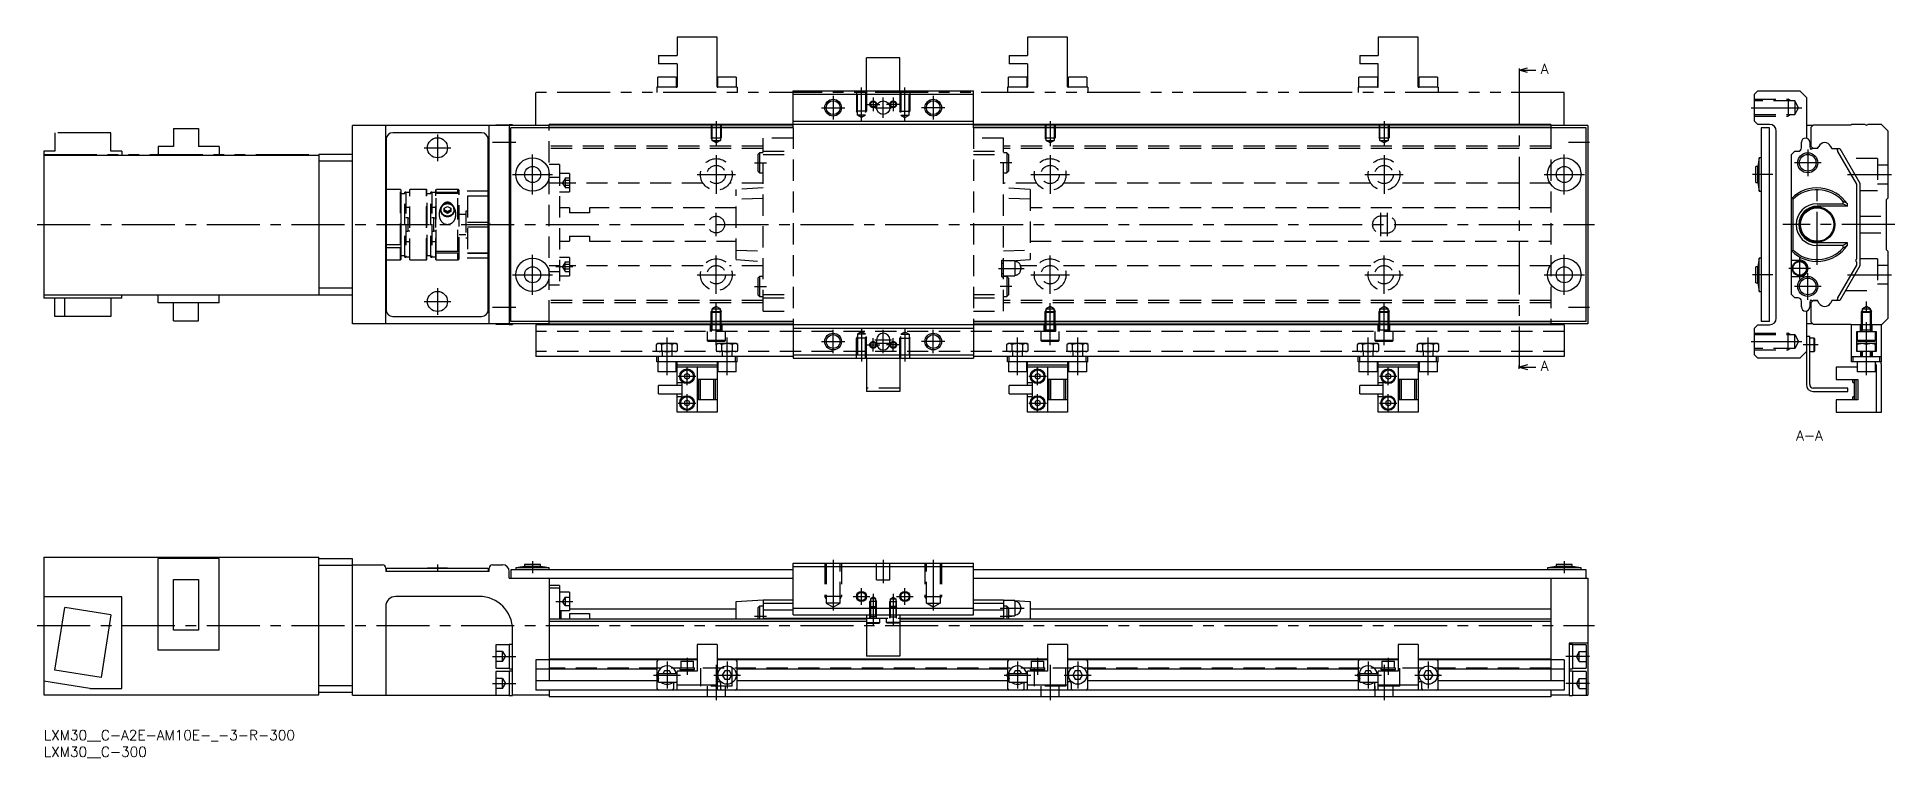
# Model space of a CAD drawing. Extents: x -2 to 554, y -8 to 207.
import ezdxf

# ---------------------------------------------------------------- set-up
doc = ezdxf.new("R2010")
doc.units = 0
doc.header["$LTSCALE"] = 0.5
for name, pattern in [('CENTER', [50.8, 31.75, -6.35, 6.35, -6.35]), ('DASHED', [19.05, 12.7, -6.35]), ('PHANTOM', [63.5, 31.75, -6.35, 6.35, -6.35, 6.35, -6.35])]:
    doc.linetypes.add(name, pattern=pattern)
for name, color, linetype in [('MSM_CENTER', 1, 'CENTER'), ('MSM_CONTINUOUS', 7, 'CONTINUOUS'), ('MSM_DASHED', 4, 'DASHED'), ('MSM_IMAGINARY', 6, 'PHANTOM'), ('MSM_NARROW', 5, 'CONTINUOUS'), ('MSM_PART_NUMBER', 7, 'CONTINUOUS')]:
    doc.layers.add(name, color=color, linetype=linetype)
doc.styles.get("Standard").update_dxf_attribs({"font": 'txt.shx', "height": 3, "bigfont": 'bigfont.shx'})

msp = doc.modelspace()

# ---------------------------------------------------------------- texts
at = {"layer": 'MSM_PART_NUMBER'}
for s, p in [('A', (448.34, 196.4)), ('A', (448.34, 107.49)), ('A-A', (524.86, 86.67))]:
    msp.add_text(s, height=3, dxfattribs=at).set_placement(p)

# ---------------------------------------------------------------- blocks, each defined once
blk = doc.blocks.new('*U8')
at = {"layer": 'MSM_PART_NUMBER'}
blk.add_text('LXM30__C-300', height=3, dxfattribs=at).set_placement((0, -8))
blk = doc.blocks.new('*U9')
at = {"layer": 'MSM_PART_NUMBER'}
blk.add_text('LXM30__C-A2E-AM10E-_-3-R-300', height=3, dxfattribs=at).set_placement((0, -3))

# ---------------------------------------------------------------- linework, layer by layer
at = {"layer": 'MSM_CENTER'}
for p, q in [((441.92, 197.03), (441.92, 108.62)), ((236.4, 189.8), (236.4, 182.8)), ((244.9, 182.39), (244.9, 192.3)), ((248.4, 189.3), (248.4, 185.3)), ((251.4, 183.3), (251.4, 189.3)), ((254.4, 189.3), (254.4, 185.3)), ((257.9, 182.39), (257.9, 192.3)), ((266.4, 189.8), (266.4, 182.8)), ((232.9, 186.3), (239.9, 186.3)), ((246.4, 187.3), (250.4, 187.3)), ((248.9, 186.3), (253.9, 186.3)), ((256.4, 187.3), (252.4, 187.3)), ((269.9, 186.3), (262.9, 186.3)), ((511.4, 186.3), (526.59, 186.3)), ((117.9, 178.3), (117.9, 170.3)), ((201.4, 182.3), (201.4, 174.79)), ((301.4, 182.3), (301.4, 174.79)), ((401.4, 182.3), (401.4, 174.79)), ((113.9, 174.3), (121.9, 174.3)), ((134.4, 176), (141.4, 176)), ((456.65, 176), (462.9, 176)), ((528.3, 173.8), (528.3, 165.8)), ((146.4, 160.3), (146.4, 172.3)), ((201.4, 172.05), (201.4, 160.55)), ((212.9, 169.8), (216.4, 169.8)), ((289.9, 169.8), (286.4, 169.8)), ((301.4, 172.05), (301.4, 160.55)), ((401.4, 172.05), (401.4, 160.55)), ((455.4, 160.3), (455.4, 172.3)), ((532.3, 169.8), (524.3, 169.8)), ((140.4, 166.3), (152.4, 166.3)), ((153.4, 163.85), (158.4, 163.85)), ((195.65, 166.3), (207.15, 166.3)), ((295.65, 166.3), (307.15, 166.3)), ((395.65, 166.3), (407.15, 166.3)), ((449.4, 166.3), (461.4, 166.3)), ((517.9, 166.3), (511.8, 166.3)), ((531.1, 139.3), (531.1, 163.3)), ((540.22, 166.3), (553.4, 166.3)), ((-2, 151.3), (464.4, 151.3)), ((201.4, 147.8), (201.4, 154.8)), ((400.4, 147.8), (400.4, 154.8)), ((402.4, 147.8), (402.4, 154.8)), ((554.4, 151.3), (520.9, 151.3)), ((146.4, 130.3), (146.4, 142.3)), ((201.4, 130.55), (201.4, 142.05)), ((301.4, 130.55), (301.4, 142.05)), ((401.4, 130.55), (401.4, 142.05)), ((455.4, 130.3), (455.4, 142.3)), ((525.9, 134.95), (525.9, 141.45)), ((140.4, 136.3), (152.4, 136.3)), ((153.4, 138.74), (158.4, 138.74)), ((195.65, 136.3), (207.15, 136.3)), ((285.9, 138.2), (293.6, 138.2)), ((295.65, 136.3), (307.15, 136.3)), ((395.65, 136.3), (407.15, 136.3)), ((449.4, 136.3), (461.4, 136.3)), ((517.9, 136.3), (511.8, 136.3)), ((529.15, 138.2), (522.65, 138.2)), ((528.3, 128.8), (528.3, 136.8)), ((540.22, 136.3), (553.4, 136.3)), ((113.9, 128.3), (121.9, 128.3)), ((117.9, 132.3), (117.9, 124.3)), ((212.9, 132.8), (216.4, 132.8)), ((289.9, 132.8), (286.4, 132.8)), ((532.3, 132.8), (524.3, 132.8)), ((545.9, 106.2), (545.9, 128.3)), ((134.4, 126.6), (141.4, 126.6)), ((201.4, 115.25), (201.4, 127.81)), ((301.4, 115.25), (301.4, 127.81)), ((401.4, 115.25), (401.4, 127.81)), ((456.65, 126.6), (462.9, 126.6)), ((186.65, 106.2), (186.65, 117.55)), ((204.65, 106.2), (204.65, 117.55)), ((236.4, 112.8), (236.4, 119.8)), ((244.9, 120.21), (244.9, 110.3)), ((248.4, 113.3), (248.4, 117.3)), ((251.4, 112.8), (251.4, 119.8)), ((254.4, 113.3), (254.4, 117.3)), ((257.9, 120.21), (257.9, 110.3)), ((266.4, 112.8), (266.4, 119.8)), ((291.65, 106.2), (291.65, 117.55)), ((309.65, 106.2), (309.65, 117.55)), ((396.65, 106.2), (396.65, 117.55)), ((414.65, 106.2), (414.65, 117.55)), ((232.9, 116.3), (239.9, 116.3)), ((246.4, 115.3), (250.4, 115.3)), ((248.9, 116.8), (253.9, 116.8)), ((248.9, 115.8), (253.9, 115.8)), ((256.4, 115.3), (252.4, 115.3)), ((269.9, 116.3), (262.9, 116.3)), ((511.4, 116.3), (526.59, 116.3)), ((531.4, 115.3), (526.9, 115.3)), ((190.02, 105.9), (195.27, 105.9)), ((192.65, 103.27), (192.65, 108.52)), ((295.02, 105.9), (300.27, 105.9)), ((297.65, 103.27), (297.65, 108.52)), ((400.02, 105.9), (405.27, 105.9)), ((402.65, 103.27), (402.65, 108.52)), ((192.65, 95.27), (192.65, 100.52)), ((297.65, 95.27), (297.65, 100.52)), ((402.65, 95.27), (402.65, 100.52)), ((190.02, 97.9), (195.27, 97.9)), ((295.02, 97.9), (300.27, 97.9)), ((400.02, 97.9), (405.27, 97.9)), ((146.4, 50.6), (146.4, 47)), ((236.4, 51), (236.4, 35.81)), ((251.4, 51), (251.4, 44)), ((266.4, 51), (266.4, 35.81)), ((455.4, 50.6), (455.4, 47)), ((117.9, 49.6), (117.9, 47.49)), ((242.4, 40), (247.4, 40)), ((244.9, 37.5), (244.9, 42.5)), ((248.4, 40.76), (248.4, 31.56)), ((254.4, 40.76), (254.4, 31.56)), ((255.4, 40), (260.4, 40)), ((257.9, 37.5), (257.9, 42.5)), ((153.4, 38.55), (158.4, 38.55)), ((212.9, 34.1), (216.4, 34.1)), ((286.4, 36.5), (293.6, 36.5)), ((286.4, 34.1), (289.9, 34.1)), ((-2, 31.3), (464.4, 31.3)), ((134.4, 22), (141.4, 22)), ((186.65, 20.5), (186.65, 12.5)), ((192.65, 21.6), (192.65, 16.6)), ((201.4, 19.5), (201.4, 9)), ((204.65, 20.5), (204.65, 12.5)), ((291.65, 20.5), (291.65, 12.5)), ((297.65, 21.6), (297.65, 16.6)), ((301.4, 19.5), (301.4, 9)), ((309.65, 20.5), (309.65, 12.5)), ((396.65, 20.5), (396.65, 12.5)), ((401.4, 19.5), (401.4, 9)), ((402.65, 21.6), (402.65, 16.6)), ((414.65, 20.5), (414.65, 12.5)), ((462.9, 22), (455.9, 22)), ((134.4, 14), (141.4, 14)), ((182.65, 16.5), (190.65, 16.5)), ((200.65, 16.5), (208.65, 16.5)), ((287.65, 16.5), (295.65, 16.5)), ((305.65, 16.5), (313.65, 16.5)), ((392.65, 16.5), (400.65, 16.5)), ((410.65, 16.5), (418.65, 16.5)), ((462.9, 14), (455.9, 14))]:
    msp.add_line(p, q, dxfattribs=at)
at = {"layer": 'MSM_CONTINUOUS'}
for p, q in [((441.92, 197.53), (444.42, 198.2)), ((441.92, 198.03), (441.92, 197.03)), ((444.42, 196.86), (441.92, 197.53)), ((441.92, 197.53), (446.92, 197.53)), ((224.4, 180.3), (224.4, 191.3)), ((224.4, 191.3), (278.4, 191.3)), ((224.4, 190.3), (278.4, 190.3)), ((278.4, 180.3), (278.4, 191.3)), ((512.4, 190.3), (513.4, 191.3)), ((512.4, 182.3), (512.4, 190.3)), ((513.4, 191.3), (525.9, 191.3)), ((525.9, 191.3), (527.9, 189.3)), ((527.9, 189.3), (527.9, 177.17)), ((151.4, 181), (92.4, 181)), ((92.4, 121.6), (92.4, 181)), ((102.4, 121.6), (102.4, 181)), ((131.1, 178.8), (104.5, 178.8)), ((133.4, 121.6), (133.4, 181)), ((135.4, 181.05), (135.4, 181)), ((139.4, 181.05), (135.4, 181.05)), ((140.4, 181.2), (139.4, 181.2)), ((139.4, 181.2), (139.4, 121.4)), ((139.9, 122.3), (139.9, 180.3)), ((224.4, 180.3), (139.9, 180.3)), ((140.4, 181.2), (140.4, 181)), ((451.4, 181.3), (151.4, 181.3)), ((151.4, 180.3), (151.4, 181.3)), ((224.4, 181.1), (151.4, 181.1)), ((224.4, 180.4), (151.4, 180.4)), ((224.4, 182.3), (278.4, 182.3)), ((451.4, 181.1), (278.4, 181.1)), ((451.4, 180.4), (278.4, 180.4)), ((461.9, 180.3), (278.4, 180.3)), ((451.4, 181.3), (451.4, 180.3)), ((462.4, 181), (451.4, 181)), ((461.9, 122.3), (461.9, 180.3)), ((462.4, 181), (462.4, 121.6)), ((513.4, 181.3), (512.4, 182.3)), ((516.9, 181.3), (513.4, 181.3)), ((514.4, 180.3), (514.4, 122.3)), ((516.9, 180.3), (514.4, 180.3)), ((516.9, 122.3), (516.9, 180.3)), ((518.9, 123.3), (518.9, 179.3)), ((529.8, 181), (527.9, 181)), ((529.9, 181.1), (529.2, 180.4)), ((529.2, 180.4), (529.2, 174.75)), ((541.2, 181.1), (529.9, 181.1)), ((541.4, 181.3), (541.2, 181.1)), ((545.5, 181.3), (541.4, 181.3)), ((550.4, 181.3), (546.3, 181.3)), ((552.4, 179.3), (550.4, 181.3)), ((552.4, 159.3), (552.4, 179.3)), ((102.5, 176.8), (102.5, 125.8)), ((133.1, 125.8), (133.1, 176.8)), ((523.4, 172.25), (524.4, 173.25)), ((524.4, 173.25), (525.4, 173.25)), ((526.4, 174.25), (526.4, 175.95)), ((528.9, 175.95), (528.9, 174.55)), ((529.2, 174.75), (529.9, 174.05)), ((529.7, 174.1), (529.85, 174.1)), ((531.25, 174.05), (529.9, 174.05)), ((531.25, 174.05), (531.62, 174.7)), ((535.12, 174.8), (535.55, 174.05)), ((535.55, 174.05), (535.12, 174.8)), ((535.55, 174.05), (537.9, 174.05)), ((537.24, 173.6), (537.24, 173.2)), ((537.24, 173.6), (537.24, 173.2)), ((537.24, 173.2), (542.9, 163.39)), ((537.9, 174.05), (543.9, 163.66)), ((82.4, 172), (0, 172)), ((0, 172), (0, 129.3)), ((82.4, 172.3), (82.4, 130.3)), ((92.4, 172.3), (82.4, 172.3)), ((92.4, 170.3), (82.4, 170.3)), ((102.4, 169.5), (102.5, 169.5)), ((133.1, 169.5), (133.4, 169.5)), ((513.4, 168.7), (512.8, 168.7)), ((512.8, 163.9), (512.8, 168.7)), ((513.8, 171.3), (513.4, 168.7)), ((513.4, 163.9), (513.4, 168.7)), ((514.4, 171.3), (513.8, 171.3)), ((513.8, 161.3), (513.8, 171.3)), ((523.4, 130.35), (523.4, 172.25)), ((512.8, 163.9), (513.4, 163.9)), ((513.4, 163.9), (513.8, 161.3)), ((542.9, 163.39), (542.9, 140.95)), ((543.9, 163.66), (543.9, 138.94)), ((102.5, 161.3), (102.4, 161.3)), ((133.4, 161.3), (133.1, 161.3)), ((133.4, 159.8), (133.1, 159.8)), ((133.4, 159.77), (133.1, 159.77)), ((513.8, 161.3), (514.4, 161.3)), ((523.9, 158.9), (523.4, 159.16)), ((523.9, 143.7), (523.9, 158.9)), ((531.1, 157.56), (538.95, 157.56)), ((540.2, 156.8), (531.1, 156.8)), ((538.95, 157.56), (538.95, 158.23)), ((538.95, 157.56), (540.2, 156.8)), ((540.2, 156.8), (540.2, 157.48)), ((551.9, 158.8), (552.4, 159.3)), ((551.9, 143.8), (551.9, 158.8)), ((133.1, 152.02), (133.4, 152.02)), ((133.4, 150.58), (133.1, 150.58)), ((540.2, 145.8), (531.1, 145.8)), ((538.95, 145.04), (531.1, 145.04)), ((540.2, 145.8), (538.95, 145.04)), ((538.95, 144.37), (538.95, 145.04)), ((540.2, 145.12), (540.2, 145.8)), ((102.5, 141.3), (102.4, 141.3)), ((133.4, 142.83), (133.1, 142.83)), ((133.4, 142.8), (133.1, 142.8)), ((133.4, 141.3), (133.1, 141.3)), ((513.8, 141.3), (513.4, 138.7)), ((514.4, 141.3), (513.8, 141.3)), ((513.8, 131.3), (513.8, 141.3)), ((523.4, 143.44), (523.9, 143.7)), ((523.4, 140.7), (525.9, 140.7)), ((542.9, 139.21), (537.24, 129.4)), ((542.9, 140.15), (542.9, 139.21)), ((552.4, 143.3), (551.9, 143.8)), ((552.4, 123.3), (552.4, 143.3)), ((513.4, 138.7), (512.8, 138.7)), ((512.8, 133.9), (512.8, 138.7)), ((512.8, 133.9), (513.4, 133.9)), ((513.4, 133.9), (513.4, 138.7)), ((513.4, 133.9), (513.8, 131.3)), ((525.9, 135.7), (523.4, 135.7)), ((543.9, 138.94), (537.9, 128.55)), ((0, 130.3), (92.4, 130.3)), ((23.4, 129.3), (0, 129.3)), ((3.3, 123.8), (3.3, 129.3)), ((6.27, 123.8), (6.27, 129.3)), ((20.1, 129.3), (20.1, 123.8)), ((23.4, 129.3), (23.4, 130.3)), ((34.2, 127.9), (34.2, 130.3)), ((52.5, 127.9), (52.5, 130.3)), ((92.4, 132.3), (82.4, 132.3)), ((102.5, 133.1), (102.4, 133.1)), ((133.4, 133.1), (133.1, 133.1)), ((513.8, 131.3), (514.4, 131.3)), ((524.4, 129.35), (523.4, 130.35)), ((525.4, 129.35), (524.4, 129.35)), ((526.4, 126.65), (526.4, 128.35)), ((528.9, 128.05), (528.9, 126.65)), ((529.9, 128.55), (529.2, 127.85)), ((529.85, 128.5), (529.7, 128.5)), ((529.9, 128.55), (529.85, 128.5)), ((531.25, 128.55), (529.9, 128.55)), ((529.9, 128.55), (531.25, 128.55)), ((531.68, 127.8), (531.25, 128.55)), ((531.62, 127.9), (531.25, 128.55)), ((535.55, 128.55), (535.12, 127.8)), ((535.55, 128.55), (535.18, 127.9)), ((537.9, 128.55), (535.55, 128.55)), ((536.95, 128.55), (535.55, 128.55)), ((537.24, 129.4), (537.24, 129)), ((20.1, 123.8), (3.3, 123.8)), ((52.5, 127.9), (34.2, 127.9)), ((38.87, 122.5), (38.87, 127.9)), ((38.87, 122.5), (46.32, 122.5)), ((46.32, 122.5), (46.32, 127.9)), ((104.5, 123.8), (131.1, 123.8)), ((527.9, 125.43), (527.9, 103.4)), ((529.2, 127.85), (529.2, 122.2)), ((550.4, 121.3), (552.4, 123.3)), ((151.4, 121.6), (92.4, 121.6)), ((135.4, 121.6), (135.4, 121.55)), ((135.4, 121.55), (139.4, 121.55)), ((139.4, 121.4), (140.4, 121.4)), ((224.4, 122.3), (139.9, 122.3)), ((140.4, 121.6), (140.4, 121.4)), ((455.4, 121.3), (147.4, 121.3)), ((147.4, 121.3), (147.4, 111.8)), ((151.4, 121.3), (151.4, 122.3)), ((224.4, 122.2), (151.4, 122.2)), ((224.4, 121.5), (151.4, 121.5)), ((224.4, 122.3), (224.4, 111.3)), ((224.4, 120.3), (278.4, 120.3)), ((278.4, 122.3), (278.4, 111.3)), ((461.9, 122.3), (278.4, 122.3)), ((451.4, 122.2), (278.4, 122.2)), ((451.4, 121.5), (278.4, 121.5)), ((451.4, 122.3), (451.4, 121.3)), ((462.4, 121.6), (451.4, 121.6)), ((455.4, 121.3), (455.4, 111.8)), ((512.4, 120.3), (513.4, 121.3)), ((512.4, 112.3), (512.4, 120.3)), ((513.4, 121.3), (516.9, 121.3)), ((516.9, 122.3), (514.4, 122.3)), ((529.8, 121.6), (527.9, 121.6)), ((528.9, 117.8), (527.9, 117.8)), ((528.9, 103.4), (528.9, 117.8)), ((530.2, 117.3), (528.9, 117.3)), ((529.2, 122.2), (529.9, 121.5)), ((529.9, 121.5), (541.2, 121.5)), ((530.4, 117.1), (530.2, 117.3)), ((530.2, 113.3), (530.2, 117.3)), ((530.4, 113.5), (530.4, 117.1)), ((541.2, 121.5), (541.4, 121.3)), ((550.4, 121.3), (541.4, 121.3)), ((541.4, 110.2), (541.4, 121.3)), ((543, 113.3), (543, 119.3)), ((543, 119.3), (548.8, 119.3)), ((543.15, 119.3), (543.15, 116.6)), ((548.65, 116.6), (548.65, 119.3)), ((548.8, 119.3), (548.8, 113.3)), ((550.4, 110.2), (550.4, 121.3)), ((224.4, 111.8), (147.4, 111.8)), ((183.65, 110.2), (183.65, 111.8)), ((184.15, 110.2), (184.15, 111.8)), ((207.15, 110.2), (207.15, 111.8)), ((207.65, 110.2), (207.65, 111.8)), ((224.4, 112.3), (278.4, 112.3)), ((224.4, 111.3), (278.4, 111.3)), ((246.4, 111.3), (246.4, 101.4)), ((249.4, 116.8), (249.4, 115.8)), ((253.4, 115.8), (253.4, 116.8)), ((256.4, 111.3), (256.4, 101.4)), ((455.4, 111.8), (278.4, 111.8)), ((288.65, 110.2), (288.65, 111.8)), ((289.15, 110.2), (289.15, 111.8)), ((312.15, 110.2), (312.15, 111.8)), ((312.65, 110.2), (312.65, 111.8)), ((393.65, 110.2), (393.65, 111.8)), ((394.15, 110.2), (394.15, 111.8)), ((417.15, 110.2), (417.15, 111.8)), ((417.65, 110.2), (417.65, 111.8)), ((513.4, 111.3), (512.4, 112.3)), ((525.9, 111.3), (513.4, 111.3)), ((527.9, 113.3), (525.9, 111.3)), ((528.9, 113.3), (530.2, 113.3)), ((530.2, 113.3), (530.4, 113.5)), ((541.4, 111.8), (550.4, 111.8)), ((541.9, 110.2), (541.9, 111.8)), ((548.8, 113.3), (543, 113.3)), ((543.15, 116.6), (543.45, 116.3)), ((548.65, 116.6), (543.15, 116.6)), ((543.15, 113.3), (543.15, 115.7)), ((548.65, 115.7), (543.15, 115.7)), ((543.15, 113.55), (544.52, 113.3)), ((548.35, 116.3), (543.45, 116.3)), ((544.2, 111.8), (544.2, 113.3)), ((544.4, 113.3), (544.4, 111.8)), ((545.9, 115.45), (544.52, 115.7)), ((545.9, 113.55), (545.9, 115.45)), ((545.9, 113.55), (547.27, 113.3)), ((548.65, 115.45), (547.27, 115.7)), ((547.4, 111.8), (547.4, 113.3)), ((547.6, 113.3), (547.6, 111.8)), ((548.35, 116.3), (548.65, 116.6)), ((548.65, 113.3), (548.65, 115.7)), ((549.9, 110.2), (549.9, 111.8)), ((207.65, 110.2), (183.65, 110.2)), ((183.9, 110.2), (183.9, 107.2)), ((189.4, 107.2), (183.9, 107.2)), ((189.4, 107.2), (189.4, 110.2)), ((189.65, 103.15), (189.65, 110.07)), ((201.65, 109.2), (189.65, 109.2)), ((201.65, 108.6), (189.65, 108.6)), ((192.65, 106.77), (191.9, 106.33)), ((191.9, 106.33), (191.9, 105.47)), ((193.4, 106.33), (192.65, 106.77)), ((193.4, 105.47), (193.4, 106.33)), ((195.65, 108.6), (195.65, 95.2)), ((201.65, 110.07), (201.65, 95.2)), ((201.9, 110.2), (201.9, 107.2)), ((207.4, 107.2), (201.9, 107.2)), ((207.4, 107.2), (207.4, 110.2)), ((312.65, 110.2), (288.65, 110.2)), ((288.9, 110.2), (288.9, 107.2)), ((294.4, 107.2), (288.9, 107.2)), ((294.4, 107.2), (294.4, 110.2)), ((294.65, 103.15), (294.65, 110.07)), ((306.65, 109.2), (294.65, 109.2)), ((306.65, 108.6), (294.65, 108.6)), ((297.65, 106.77), (296.9, 106.33)), ((296.9, 106.33), (296.9, 105.47)), ((298.4, 106.33), (297.65, 106.77)), ((298.4, 105.47), (298.4, 106.33)), ((300.65, 108.6), (300.65, 95.2)), ((306.65, 110.07), (306.65, 95.2)), ((306.9, 110.2), (306.9, 107.2)), ((312.4, 107.2), (306.9, 107.2)), ((312.4, 107.2), (312.4, 110.2)), ((417.65, 110.2), (393.65, 110.2)), ((393.9, 110.2), (393.9, 107.2)), ((399.4, 107.2), (393.9, 107.2)), ((399.4, 107.2), (399.4, 110.2)), ((399.65, 103.15), (399.65, 110.07)), ((411.65, 109.2), (399.65, 109.2)), ((411.65, 108.6), (399.65, 108.6)), ((402.65, 106.77), (401.9, 106.33)), ((401.9, 106.33), (401.9, 105.47)), ((403.4, 106.33), (402.65, 106.77)), ((403.4, 105.47), (403.4, 106.33)), ((405.65, 108.6), (405.65, 95.2)), ((411.65, 110.07), (411.65, 95.2)), ((411.9, 110.2), (411.9, 107.2)), ((417.4, 107.2), (411.9, 107.2)), ((417.4, 107.2), (417.4, 110.2)), ((444.42, 109.29), (441.92, 108.62)), ((441.92, 108.12), (441.92, 109.12)), ((441.92, 108.62), (444.42, 107.95)), ((441.92, 108.62), (446.92, 108.62)), ((536.8, 108.6), (536.8, 104.9)), ((543.15, 108.6), (536.8, 108.6)), ((550.4, 110.2), (541.4, 110.2)), ((543.15, 110.2), (543.15, 107.2)), ((548.65, 107.2), (543.15, 107.2)), ((548.65, 107.2), (548.65, 110.2)), ((548.8, 108.6), (548.65, 108.6)), ((548.8, 109.2), (548.8, 95.2)), ((550.4, 95.2), (550.4, 109.2)), ((191.15, 103.15), (184.15, 103.15)), ((184.15, 100.65), (184.15, 103.15)), ((184.15, 100.65), (191.15, 100.65)), ((191.15, 103.9), (189.65, 103.9)), ((189.65, 95.2), (189.65, 100.65)), ((191.15, 99.9), (191.15, 103.9)), ((191.9, 105.47), (192.65, 105.03)), ((192.65, 105.03), (193.4, 105.47)), ((201.65, 104.9), (195.65, 104.9)), ((196.15, 98.9), (196.15, 104.9)), ((196.65, 98.9), (196.65, 104.9)), ((200.65, 98.9), (200.65, 104.9)), ((201.15, 98.9), (201.15, 104.9)), ((256.4, 101.4), (246.4, 101.4)), ((296.15, 103.15), (289.15, 103.15)), ((289.15, 100.65), (289.15, 103.15)), ((289.15, 100.65), (296.15, 100.65)), ((296.15, 103.9), (294.65, 103.9)), ((294.65, 95.2), (294.65, 100.65)), ((296.15, 99.9), (296.15, 103.9)), ((296.9, 105.47), (297.65, 105.03)), ((297.65, 105.03), (298.4, 105.47)), ((306.65, 104.9), (300.65, 104.9)), ((301.15, 98.9), (301.15, 104.9)), ((301.65, 98.9), (301.65, 104.9)), ((305.65, 98.9), (305.65, 104.9)), ((306.15, 98.9), (306.15, 104.9)), ((401.15, 103.15), (394.15, 103.15)), ((394.15, 100.65), (394.15, 103.15)), ((394.15, 100.65), (401.15, 100.65)), ((401.15, 103.9), (399.65, 103.9)), ((399.65, 95.2), (399.65, 100.65)), ((401.15, 99.9), (401.15, 103.9)), ((401.9, 105.47), (402.65, 105.03)), ((402.65, 105.03), (403.4, 105.47)), ((411.65, 104.9), (405.65, 104.9)), ((406.15, 98.9), (406.15, 104.9)), ((406.65, 98.9), (406.65, 104.9)), ((410.65, 98.9), (410.65, 104.9)), ((411.15, 98.9), (411.15, 104.9)), ((540.3, 102.4), (529.9, 102.4)), ((529.9, 101.4), (540.3, 101.4)), ((536.8, 104.9), (543.3, 104.9)), ((540.3, 101.4), (540.3, 102.4)), ((541.8, 104), (541.8, 104.9)), ((541.8, 104), (542.3, 104)), ((542.3, 98.9), (542.3, 104.9)), ((542.8, 98.9), (542.8, 104.9)), ((543.3, 104.9), (543.3, 98.9)), ((189.65, 99.9), (191.15, 99.9)), ((201.65, 95.2), (189.65, 95.2)), ((192.65, 98.77), (191.9, 98.33)), ((191.9, 98.33), (191.9, 97.47)), ((191.9, 97.47), (192.65, 97.03)), ((193.4, 98.33), (192.65, 98.77)), ((192.65, 97.03), (193.4, 97.47)), ((193.4, 97.47), (193.4, 98.33)), ((201.65, 98.9), (195.65, 98.9)), ((294.65, 99.9), (296.15, 99.9)), ((306.65, 95.2), (294.65, 95.2)), ((297.65, 98.77), (296.9, 98.33)), ((296.9, 98.33), (296.9, 97.47)), ((296.9, 97.47), (297.65, 97.03)), ((298.4, 98.33), (297.65, 98.77)), ((297.65, 97.03), (298.4, 97.47)), ((298.4, 97.47), (298.4, 98.33)), ((306.65, 98.9), (300.65, 98.9)), ((399.65, 99.9), (401.15, 99.9)), ((411.65, 95.2), (399.65, 95.2)), ((402.65, 98.77), (401.9, 98.33)), ((401.9, 98.33), (401.9, 97.47)), ((401.9, 97.47), (402.65, 97.03)), ((403.4, 98.33), (402.65, 98.77)), ((402.65, 97.03), (403.4, 97.47)), ((403.4, 97.47), (403.4, 98.33)), ((411.65, 98.9), (405.65, 98.9)), ((536.8, 98.9), (536.8, 95.2)), ((543.3, 98.9), (536.8, 98.9)), ((536.8, 95.2), (550.4, 95.2)), ((542.3, 99.8), (541.8, 99.8)), ((541.8, 98.9), (541.8, 99.8)), ((0, 51.8), (82.4, 51.8)), ((0, 51.8), (0, 10.6)), ((52.5, 51.4), (34.2, 51.4)), ((34.2, 23.9), (34.2, 51.4)), ((52.5, 23.9), (52.5, 51.4)), ((82.4, 10.6), (82.4, 51.8)), ((92.4, 51.3), (82.4, 51.3)), ((92.4, 10.5), (92.4, 51.3)), ((38.87, 29.95), (38.87, 45.05)), ((38.87, 45.05), (46.32, 45.05)), ((46.32, 45.05), (46.32, 29.95)), ((92.4, 49.3), (82.4, 49.3)), ((92.4, 49.5), (101.4, 49.5)), ((102.4, 48.5), (102.4, 47.5)), ((133.4, 47.5), (102.4, 47.5)), ((102.5, 48.5), (102.5, 47.5)), ((102.5, 48.5), (133.1, 48.5)), ((114.9, 48.6), (120.9, 48.6)), ((114.9, 48.6), (114.9, 48.5)), ((120.9, 48.5), (120.9, 48.6)), ((133.1, 48.5), (133.1, 47.5)), ((133.4, 47.5), (133.4, 48.5)), ((134.4, 49.5), (137.4, 49.5)), ((139.4, 45.5), (139.4, 47.5)), ((139.4, 45.5), (224.4, 45.5)), ((139.9, 48), (139.9, 45.5)), ((224.4, 48), (139.9, 48)), ((144, 49), (141.4, 48.6)), ((141.4, 48.6), (141.4, 48)), ((151.4, 48.6), (141.4, 48.6)), ((144, 49.6), (144, 49)), ((148.8, 49.6), (144, 49.6)), ((148.8, 49), (144, 49)), ((148.8, 49), (148.8, 49.6)), ((151.4, 48.6), (148.8, 49)), ((151.4, 48), (151.4, 48.6)), ((151.4, 45.5), (151.4, 21)), ((224.4, 34.5), (224.4, 50)), ((224.4, 50), (278.4, 50)), ((224.4, 49), (278.4, 49)), ((278.4, 34.5), (278.4, 50)), ((461.9, 48), (278.4, 48)), ((278.4, 45.5), (462.4, 45.5)), ((453, 49), (450.4, 48.6)), ((450.4, 48.6), (450.4, 48)), ((460.4, 48.6), (450.4, 48.6)), ((451.4, 45.5), (451.4, 21)), ((453, 49.6), (453, 49)), ((457.8, 49.6), (453, 49.6)), ((457.8, 49), (453, 49)), ((457.8, 49), (457.8, 49.6)), ((460.4, 48.6), (457.8, 49)), ((460.4, 48), (460.4, 48.6)), ((461.9, 45.5), (461.9, 48)), ((462.4, 45.5), (462.4, 10.5)), ((23.4, 39.9), (0, 39.9)), ((23.4, 12.5), (23.4, 39.9)), ((130.4, 40), (105.4, 40)), ((154.4, 43.3), (151.4, 43.3)), ((154.4, 42.45), (151.4, 42.45)), ((154.4, 43.3), (154.4, 33.2)), ((157.4, 41.3), (154.4, 41.3)), ((157.4, 41.3), (157.4, 35.8)), ((207.4, 38.5), (215.4, 39)), ((215.4, 39), (224.4, 39)), ((215.4, 39), (215.4, 33.2)), ((278.4, 39), (287.4, 39)), ((287.4, 39), (295.4, 38.5)), ((287.4, 39), (287.4, 33.2)), ((3.3, 17.91), (6.27, 36.68)), ((20.1, 34.49), (6.27, 36.68)), ((20.1, 34.49), (17.13, 15.72)), ((102.4, 37), (102.4, 10.5)), ((154.4, 35.8), (157.4, 35.8)), ((154.9, 33.2), (154.9, 35.8)), ((157.4, 36.3), (207.4, 36.3)), ((157.4, 34.87), (163.4, 34.87)), ((157.4, 34.87), (157.4, 33.2)), ((163.4, 34.87), (163.4, 33.2)), ((207.4, 33.2), (207.4, 38.5)), ((214.4, 37.1), (213.9, 36.6)), ((213.9, 36.6), (213.9, 33.2)), ((215.4, 37.1), (214.4, 37.1)), ((214.4, 37.1), (214.4, 33.2)), ((215.4, 38), (224.4, 38)), ((215.4, 36), (224.4, 36)), ((215.4, 33.5), (246.4, 33.5)), ((224.4, 36.5), (278.4, 36.5)), ((224.4, 34.5), (278.4, 34.5)), ((246.4, 34.5), (246.4, 22.1)), ((256.4, 34.5), (256.4, 22.1)), ((256.4, 33.5), (287.4, 33.5)), ((278.4, 38), (287.4, 38)), ((278.4, 36), (287.4, 36)), ((290.85, 38.75), (287.4, 38.75)), ((288.4, 37.1), (287.4, 37.1)), ((288.9, 36.6), (288.4, 37.1)), ((288.4, 37.1), (288.4, 33.2)), ((288.9, 36.6), (288.9, 33.2)), ((288.9, 34.25), (290.85, 34.25)), ((290.85, 38.75), (290.85, 34.25)), ((292.6, 36.8), (292.6, 36.2)), ((295.4, 38.5), (295.4, 33.2)), ((295.4, 36.3), (451.4, 36.3)), ((46.32, 29.95), (38.87, 29.95)), ((140.4, 10.35), (140.4, 30)), ((246.4, 33.2), (151.4, 33.2)), ((246.4, 32.5), (151.4, 32.5)), ((451.4, 33.2), (256.4, 33.2)), ((451.4, 32.5), (256.4, 32.5)), ((52.5, 23.9), (34.2, 23.9)), ((139.4, 25.5), (135.4, 25.5)), ((135.4, 25.5), (135.4, 18.5)), ((140.4, 25.65), (139.4, 25.65)), ((139.4, 25.65), (139.4, 18.35)), ((201.65, 25.6), (195.65, 25.6)), ((195.65, 25.6), (195.65, 17.6)), ((201.65, 25.6), (201.65, 12)), ((300.65, 25.6), (300.65, 17.6)), ((306.65, 25.6), (300.65, 25.6)), ((306.65, 25.6), (306.65, 12)), ((405.65, 25.6), (405.65, 17.6)), ((411.65, 25.6), (405.65, 25.6)), ((411.65, 25.6), (411.65, 12)), ((462.4, 26), (456.9, 26)), ((456.9, 26), (456.9, 10.35)), ((457.9, 25.65), (456.9, 25.65)), ((457.9, 25.65), (457.9, 18.35)), ((461.9, 25.5), (457.9, 25.5)), ((461.9, 25.5), (461.9, 18.5)), ((17.13, 15.72), (3.3, 17.91)), ((135.4, 18.5), (139.4, 18.5)), ((139.4, 17.5), (135.4, 17.5)), ((135.4, 17.5), (135.4, 10.5)), ((139.4, 18.35), (140.4, 18.35)), ((140.4, 17.65), (139.4, 17.65)), ((139.4, 17.65), (139.4, 10.35)), ((195.65, 21), (147.4, 21)), ((147.4, 21), (147.4, 12)), ((183.65, 18.2), (147.4, 18.2)), ((195.65, 21.2), (151.4, 21.2)), ((195.65, 21), (151.4, 21)), ((183.47, 16.5), (183.65, 16.8)), ((183.65, 20.5), (183.65, 12.5)), ((189.65, 16.85), (184.15, 16.85)), ((184.15, 14.35), (184.15, 16.85)), ((185.93, 17.75), (185.41, 16.85)), ((187.37, 17.75), (185.93, 17.75)), ((187.89, 16.85), (187.37, 17.75)), ((195.65, 17.6), (189.65, 17.6)), ((189.65, 12), (189.65, 17.6)), ((190.45, 18.6), (190.45, 18.1)), ((190.45, 18.6), (194.85, 18.6)), ((190.45, 18.1), (194.85, 18.1)), ((190.65, 18.1), (190.65, 17.6)), ((190.75, 20.6), (190.75, 18.6)), ((190.75, 20.6), (194.55, 20.6)), ((194.55, 18.6), (194.55, 20.6)), ((194.65, 17.6), (194.65, 18.1)), ((194.85, 18.1), (194.85, 18.6)), ((300.65, 21.2), (201.65, 21.2)), ((300.65, 21), (201.65, 21)), ((300.65, 21), (201.65, 21)), ((203.93, 17.75), (203.21, 16.5)), ((205.37, 17.75), (203.93, 17.75)), ((206.09, 16.5), (205.37, 17.75)), ((207.65, 12.5), (207.65, 20.5)), ((288.65, 18.2), (207.65, 18.2)), ((207.65, 16.8), (207.83, 16.5)), ((256.4, 22.1), (246.4, 22.1)), ((288.47, 16.5), (288.65, 16.8)), ((288.65, 20.5), (288.65, 12.5)), ((294.65, 16.85), (289.15, 16.85)), ((289.15, 14.35), (289.15, 16.85)), ((290.93, 17.75), (290.41, 16.85)), ((292.37, 17.75), (290.93, 17.75)), ((292.89, 16.85), (292.37, 17.75)), ((300.65, 17.6), (294.65, 17.6)), ((294.65, 12), (294.65, 17.6)), ((295.45, 18.6), (295.45, 18.1)), ((295.45, 18.6), (299.85, 18.6)), ((295.45, 18.1), (299.85, 18.1)), ((295.65, 18.1), (295.65, 17.6)), ((295.75, 20.6), (295.75, 18.6)), ((295.75, 20.6), (299.55, 20.6)), ((299.55, 18.6), (299.55, 20.6)), ((299.65, 17.6), (299.65, 18.1)), ((299.85, 18.1), (299.85, 18.6)), ((405.65, 21.2), (306.65, 21.2)), ((405.65, 21), (306.65, 21)), ((405.65, 21), (306.65, 21)), ((308.93, 17.75), (308.21, 16.5)), ((310.37, 17.75), (308.93, 17.75)), ((311.09, 16.5), (310.37, 17.75)), ((312.65, 12.5), (312.65, 20.5)), ((393.65, 18.2), (312.65, 18.2)), ((312.65, 16.8), (312.83, 16.5)), ((393.47, 16.5), (393.65, 16.8)), ((393.65, 20.5), (393.65, 12.5)), ((399.65, 16.85), (394.15, 16.85)), ((394.15, 14.35), (394.15, 16.85)), ((395.93, 17.75), (395.41, 16.85)), ((397.37, 17.75), (395.93, 17.75)), ((397.89, 16.85), (397.37, 17.75)), ((405.65, 17.6), (399.65, 17.6)), ((399.65, 12), (399.65, 17.6)), ((400.45, 18.6), (400.45, 18.1)), ((400.45, 18.6), (404.85, 18.6)), ((400.45, 18.1), (404.85, 18.1)), ((400.65, 18.1), (400.65, 17.6)), ((400.75, 20.6), (400.75, 18.6)), ((400.75, 20.6), (404.55, 20.6)), ((404.55, 18.6), (404.55, 20.6)), ((404.65, 17.6), (404.65, 18.1)), ((404.85, 18.1), (404.85, 18.6)), ((451.4, 21.2), (411.65, 21.2)), ((455.4, 21), (411.65, 21)), ((451.4, 21), (411.65, 21)), ((413.93, 17.75), (413.21, 16.5)), ((415.37, 17.75), (413.93, 17.75)), ((416.09, 16.5), (415.37, 17.75)), ((417.65, 12.5), (417.65, 20.5)), ((455.4, 18.2), (417.65, 18.2)), ((417.65, 16.8), (417.83, 16.5)), ((455.4, 21), (455.4, 12)), ((456.9, 18.35), (457.9, 18.35)), ((457.9, 17.65), (456.9, 17.65)), ((457.9, 18.5), (461.9, 18.5)), ((457.9, 17.65), (457.9, 10.35)), ((461.9, 17.5), (457.9, 17.5)), ((461.9, 17.5), (461.9, 10.5)), ((13.82, 12.5), (0, 14.69)), ((13.82, 12.5), (23.4, 12.5)), ((92.4, 13.3), (82.4, 13.3)), ((92.4, 11.3), (82.4, 11.3)), ((183.65, 14.8), (147.4, 14.8)), ((455.4, 12), (147.4, 12)), ((451.4, 12), (151.4, 12)), ((151.4, 12), (151.4, 10)), ((183.65, 16.2), (183.47, 16.5)), ((184.15, 14.35), (189.65, 14.35)), ((188.65, 12.5), (188.65, 14.1)), ((189.65, 13.6), (201.65, 13.6)), ((201.65, 14.6), (202.15, 14.6)), ((202.65, 14.1), (202.65, 12.5)), ((203.21, 16.5), (203.93, 15.25)), ((203.93, 15.25), (205.37, 15.25)), ((205.37, 15.25), (206.09, 16.5)), ((207.83, 16.5), (207.61, 16.12)), ((288.65, 14.8), (207.65, 14.8)), ((288.65, 16.2), (288.47, 16.5)), ((289.15, 14.35), (294.65, 14.35)), ((293.65, 12.5), (293.65, 14.1)), ((294.65, 13.6), (306.65, 13.6)), ((306.65, 14.6), (307.15, 14.6)), ((307.65, 14.1), (307.65, 12.5)), ((308.21, 16.5), (308.93, 15.25)), ((308.93, 15.25), (310.37, 15.25)), ((310.37, 15.25), (311.09, 16.5)), ((312.83, 16.5), (312.61, 16.12)), ((393.65, 14.8), (312.65, 14.8)), ((393.65, 16.2), (393.47, 16.5)), ((394.15, 14.35), (399.65, 14.35)), ((398.65, 12.5), (398.65, 14.1)), ((399.65, 13.6), (411.65, 13.6)), ((411.65, 14.6), (412.15, 14.6)), ((412.65, 14.1), (412.65, 12.5)), ((413.21, 16.5), (413.93, 15.25)), ((413.93, 15.25), (415.37, 15.25)), ((415.37, 15.25), (416.09, 16.5)), ((417.83, 16.5), (417.61, 16.12)), ((455.4, 14.8), (417.65, 14.8)), ((451.4, 12), (451.4, 10)), ((0, 10.6), (82.4, 10.6)), ((92.4, 10.5), (139.4, 10.5)), ((139.4, 10.35), (140.4, 10.35)), ((151.4, 10.5), (140.4, 10.5)), ((451.4, 10), (151.4, 10)), ((456.9, 10.5), (451.4, 10.5)), ((456.9, 10.35), (457.9, 10.35)), ((457.9, 10.5), (462.4, 10.5))]:
    msp.add_line(p, q, dxfattribs=at)
for centre, radius in [((236.4, 186.3), 2.07), ((251.4, 186.3), 2), ((266.4, 186.3), 2.07), ((117.9, 174.3), 3), ((528.3, 169.8), 3), ((146.4, 166.3), 5), ((146.4, 166.3), 2.4), ((455.4, 166.3), 5), ((455.4, 166.3), 2.4), ((528.3, 169.8), 2.5), ((531.1, 151.3), 5.3), ((531.1, 151.3), 5), ((146.4, 136.3), 5), ((455.4, 136.3), 5), ((525.9, 138.2), 2.25), ((525.9, 138.2), 2.05), ((146.4, 136.3), 2.4), ((455.4, 136.3), 2.4), ((528.3, 132.8), 3), ((528.3, 132.8), 2.5), ((117.9, 128.3), 3), ((236.4, 116.3), 2.07), ((266.4, 116.3), 2.07), ((192.65, 105.9), 2.2), ((192.65, 105.9), 1.9), ((297.65, 105.9), 2.2), ((297.65, 105.9), 1.9), ((402.65, 105.9), 2.2), ((402.65, 105.9), 1.9), ((192.65, 97.9), 2.2), ((192.65, 97.9), 1.9), ((297.65, 97.9), 2.2), ((297.65, 97.9), 1.9), ((402.65, 97.9), 2.2), ((402.65, 97.9), 1.9), ((244.9, 40), 1.23), ((257.9, 40), 1.23), ((204.65, 16.5), 2.75), ((309.65, 16.5), 2.75), ((414.65, 16.5), 2.75)]:
    msp.add_circle(centre, radius, dxfattribs=at)
for centre, radius, start, end in [((104.5, 176.8), 2, 90, 180), ((131.1, 176.8), 2, 0, 90), ((516.9, 179.3), 2, 0, 90), ((545.9, 181.6), 0.5, 216.8699, 323.1301), ((549.9, 179), 2, 36.8699, 53.1301), ((525.4, 174.25), 1, 270, 0), ((527.65, 175.95), 1.25, 0, 180), ((529.9, 174.55), 1, 180, 228.766), ((529.7, 173.6), 0.5, 90, 156.6746), ((533.55, 173.65), 2.2, 93.981, 151.4552), ((533.25, 173.65), 2.2, 31.4553, 86.019), ((536.74, 173.6), 0.5, 0, 64.1581), ((531.1, 151.3), 11, 34.1804, 134.427), ((531.1, 151.3), 10.47, 41.4448, 133.4287), ((531.1, 151.3), 6.26, 90, 270), ((531.1, 151.3), 5.5, 90, 270), ((535.05, 150.3), 8.84, 54.3755, 63.8517), ((531.1, 151.3), 11, 225.573, 325.8196), ((534.75, 152.81), 9.43, 296.4456, 305.3272), ((531.1, 151.3), 10.47, 226.5713, 318.5552), ((525.9, 138.2), 2.5, 270, 90), ((543.2, 140.55), 0.5, 126.8699, 233.1301), ((525.4, 128.35), 1, 0, 90), ((529.9, 128.05), 1, 131.234, 180), ((529.7, 129), 0.5, 203.3254, 270), ((536.74, 129), 0.5, 295.8419, 360), ((104.5, 125.8), 2, 180, 270), ((131.1, 125.8), 2, 270, 0), ((516.9, 123.3), 2, 270, 0), ((527.65, 126.65), 1.25, 180, 0), ((533.55, 128.95), 2.2, 211.3887, 266.019), ((533.55, 128.95), 2.2, 211.4553, 266.019), ((533.25, 128.95), 2.2, 273.981, 331.4552), ((533.25, 128.95), 2.2, 273.981, 328.5447), ((251.4, 116.8), 2, 0, 180), ((549.9, 123.6), 2, 306.8699, 323.1301), ((251.4, 115.8), 2, 180, 0), ((544.77, 110.33), 5.37, 92.6591, 107.597), ((544.28, 118.67), 5.37, 272.6596, 287.5965), ((547.5, 110.45), 5.25, 92.489, 107.7671), ((547.03, 118.67), 5.37, 272.6591, 287.597), ((547.8, 109.2), 1, 0, 31.7883), ((547.8, 109.2), 2.6, 0, 22.6199), ((529.9, 103.4), 2, 180, 270), ((529.9, 103.4), 1, 180, 270), ((101.4, 48.5), 1, 0, 90), ((134.4, 48.5), 1, 90, 180), ((137.4, 47.5), 2, 0, 90), ((105.4, 37), 3, 90, 180), ((130.4, 30), 10, 0, 90), ((290.85, 36.8), 1.75, 0, 90), ((290.85, 36.2), 1.75, 270, 0), ((184.15, 20.5), 0.5, 90, 180), ((186.65, 16.5), 2.75, 7.312, 204.62), ((207.15, 20.5), 0.5, 0, 90), ((289.15, 20.5), 0.5, 90, 180), ((291.65, 16.5), 2.75, 7.312, 204.62), ((312.15, 20.5), 0.5, 0, 90), ((394.15, 20.5), 0.5, 90, 180), ((396.65, 16.5), 2.75, 7.312, 204.62), ((417.15, 20.5), 0.5, 0, 90), ((184.15, 12.5), 0.5, 180, 270), ((186.65, 16.5), 2.75, 231.4273, 308.5727), ((188.15, 12.5), 0.5, 270, 0), ((189.15, 14.1), 0.5, 150, 180), ((189.22, 14.11), 0.429, 358.6925, 34.0177), ((202.15, 14.1), 0.501, 90.0618, 179.9383), ((202.15, 14.1), 0.5, 0, 90), ((203.15, 12.5), 0.5, 180, 270), ((207.15, 12.5), 0.5, 270, 360), ((289.15, 12.5), 0.5, 180, 270), ((291.65, 16.5), 2.75, 231.4273, 308.5727), ((293.15, 12.5), 0.5, 270, 0), ((294.15, 14.1), 0.5, 150, 180), ((294.22, 14.11), 0.429, 358.6925, 34.0177), ((307.15, 14.1), 0.501, 90.0618, 179.9383), ((307.15, 14.1), 0.5, 0, 90), ((308.15, 12.5), 0.5, 180, 270), ((312.15, 12.5), 0.5, 270, 360), ((394.15, 12.5), 0.5, 180, 270), ((396.65, 16.5), 2.75, 231.4273, 308.5727), ((398.15, 12.5), 0.5, 270, 0), ((399.15, 14.1), 0.5, 150, 180), ((399.22, 14.11), 0.429, 358.6925, 34.0177), ((412.15, 14.1), 0.501, 90.0618, 179.9383), ((412.15, 14.1), 0.5, 0, 90), ((413.15, 12.5), 0.5, 180, 270), ((417.15, 12.5), 0.5, 270, 360)]:
    msp.add_arc(centre, radius, start, end, dxfattribs=at)
at = {"layer": 'MSM_DASHED'}
for p, q in [((243.4, 191.3), (243.4, 185.3)), ((243.67, 184.1), (243.67, 191.3)), ((246.13, 191.3), (246.13, 184.1)), ((246.4, 191.3), (246.4, 185.3)), ((256.4, 191.3), (256.4, 185.3)), ((256.67, 191.3), (256.67, 184.1)), ((259.13, 184.1), (259.13, 191.3)), ((259.4, 191.3), (259.4, 185.3)), ((246.4, 185.3), (243.4, 185.3)), ((243.67, 184.83), (243.4, 185.3)), ((246.13, 184.1), (243.67, 184.1)), ((244.9, 183.39), (243.67, 184.1)), ((246.13, 184.1), (244.9, 183.39)), ((246.13, 184.83), (246.4, 185.3)), ((256.4, 185.3), (259.4, 185.3)), ((256.67, 184.83), (256.4, 185.3)), ((256.67, 184.1), (259.13, 184.1)), ((256.67, 184.1), (257.9, 183.39)), ((257.9, 183.39), (259.13, 184.1)), ((259.13, 184.83), (259.4, 185.3)), ((512.4, 188.8), (522.4, 188.8)), ((524.4, 188.37), (512.4, 188.37)), ((512.4, 184.23), (524.4, 184.23)), ((512.4, 183.8), (522.4, 183.8)), ((522.4, 188.8), (522.4, 183.8)), ((523.15, 188.37), (522.4, 188.8)), ((523.15, 184.23), (522.4, 183.8)), ((525.59, 186.3), (524.4, 188.37)), ((524.4, 188.37), (524.4, 184.23)), ((524.4, 184.23), (525.59, 186.3)), ((151.4, 122.3), (151.4, 180.3)), ((199.9, 181.3), (199.9, 177.3)), ((200.17, 176.5), (200.17, 181.3)), ((202.63, 181.3), (202.63, 176.5)), ((202.9, 181.3), (202.9, 177.3)), ((224.4, 180.3), (224.4, 122.3)), ((278.4, 180.3), (278.4, 122.3)), ((299.9, 181.3), (299.9, 177.3)), ((300.17, 176.5), (300.17, 181.3)), ((302.63, 181.3), (302.63, 176.5)), ((302.9, 181.3), (302.9, 177.3)), ((399.9, 181.3), (399.9, 177.3)), ((400.17, 176.5), (400.17, 181.3)), ((402.63, 181.3), (402.63, 176.5)), ((402.9, 181.3), (402.9, 177.3)), ((451.4, 180.3), (451.4, 122.3)), ((215.4, 174.75), (151.4, 174.75)), ((215.4, 174.05), (151.4, 174.05)), ((200.17, 176.83), (199.9, 177.3)), ((199.9, 177.3), (202.9, 177.3)), ((200.17, 176.5), (202.63, 176.5)), ((201.4, 175.79), (200.17, 176.5)), ((202.63, 176.5), (201.4, 175.79)), ((202.63, 176.83), (202.9, 177.3)), ((214.4, 172.8), (213.9, 172.3)), ((214.4, 172.8), (214.4, 166.8)), ((215.4, 172.8), (214.4, 172.8)), ((224.4, 177.2), (215.4, 177.2)), ((215.4, 125.4), (215.4, 177.2)), ((215.4, 173.25), (224.4, 173.25)), ((287.4, 177.2), (278.4, 177.2)), ((278.4, 173.25), (287.4, 173.25)), ((287.4, 125.4), (287.4, 177.2)), ((451.4, 174.75), (287.4, 174.75)), ((451.4, 174.05), (287.4, 174.05)), ((288.4, 172.8), (287.4, 172.8)), ((288.4, 172.8), (288.4, 166.8)), ((288.9, 172.3), (288.4, 172.8)), ((300.17, 176.83), (299.9, 177.3)), ((299.9, 177.3), (302.9, 177.3)), ((300.17, 176.5), (302.63, 176.5)), ((301.4, 175.79), (300.17, 176.5)), ((302.63, 176.5), (301.4, 175.79)), ((302.63, 176.83), (302.9, 177.3)), ((400.17, 176.83), (399.9, 177.3)), ((399.9, 177.3), (402.9, 177.3)), ((400.17, 176.5), (402.63, 176.5)), ((401.4, 175.79), (400.17, 176.5)), ((402.63, 176.5), (401.4, 175.79)), ((402.63, 176.83), (402.9, 177.3)), ((154.4, 169.3), (151.4, 169.3)), ((154.4, 169.3), (154.4, 133.3)), ((213.9, 172.3), (213.9, 167.3)), ((213.9, 167.3), (214.4, 166.8)), ((215.4, 172.25), (224.4, 172.25)), ((278.4, 172.25), (287.4, 172.25)), ((288.4, 166.8), (288.9, 167.3)), ((288.9, 172.3), (288.9, 167.3)), ((549.2, 171.05), (539.63, 171.05)), ((549.2, 171.05), (549.2, 161.55)), ((552.4, 169.05), (549.2, 169.05)), ((106.8, 161.8), (102.4, 161.8)), ((106.9, 161.7), (106.8, 161.8)), ((106.8, 145.24), (106.8, 161.8)), ((106.9, 161.7), (106.9, 140.9)), ((114.6, 161.8), (109.6, 161.8)), ((109.6, 140.8), (109.6, 161.8)), ((114.7, 161.7), (114.6, 161.8)), ((114.6, 140.8), (114.6, 161.8)), ((114.7, 140.9), (114.7, 161.7)), ((117.5, 161.8), (117.4, 161.7)), ((117.4, 140.9), (117.4, 161.7)), ((124, 161.8), (117.5, 161.8)), ((117.5, 160.98), (117.5, 161.8)), ((124, 160.98), (124, 161.8)), ((124.4, 141.2), (124.4, 161.4)), ((154.4, 165.43), (151.4, 165.43)), ((154.4, 163.68), (151.4, 163.68)), ((157.4, 166.6), (154.4, 166.6)), ((156.1, 165.1), (155.38, 163.85)), ((156.1, 162.6), (155.38, 163.85)), ((156.1, 165.3), (157.4, 165.3)), ((156.1, 165.3), (156.1, 162.41)), ((156.1, 164.58), (157.4, 164.58)), ((156.1, 163.13), (157.4, 163.13)), ((156.1, 162.41), (157.4, 162.41)), ((157.4, 166.6), (157.4, 161.1)), ((197.45, 163.66), (157.4, 163.66)), ((215.4, 163.66), (205.35, 163.66)), ((215.4, 162.3), (207.4, 161.77)), ((207.4, 140.83), (207.4, 161.77)), ((214.4, 166.8), (215.4, 166.8)), ((287.4, 166.8), (288.4, 166.8)), ((297.45, 163.66), (287.4, 163.66)), ((295.4, 161.77), (287.4, 162.3)), ((295.4, 161.77), (295.4, 140.83)), ((397.45, 163.66), (305.35, 163.66)), ((451.4, 163.66), (405.35, 163.66)), ((543.9, 161.55), (549.2, 161.55)), ((549.2, 163.55), (552.4, 163.55)), ((106.9, 160.55), (107, 160.66)), ((107, 141.94), (107, 160.66)), ((107, 160.66), (108.15, 160.66)), ((108.4, 161), (108.15, 161)), ((108.15, 141.6), (108.15, 161)), ((108.4, 161), (108.4, 141.6)), ((109.6, 160.95), (108.4, 160.95)), ((108.4, 156.5), (109.6, 156.5)), ((114.7, 160.55), (114.8, 160.66)), ((114.8, 141.94), (114.8, 160.66)), ((114.8, 160.66), (115.95, 160.66)), ((116.2, 161), (115.95, 161)), ((115.95, 141.6), (115.95, 161)), ((116.2, 161), (116.2, 141.6)), ((117.4, 160.95), (116.2, 160.95)), ((116.2, 156.5), (117.4, 156.5)), ((117.4, 160.89), (117.5, 160.98)), ((117.5, 160.64), (117.4, 160.55)), ((117.5, 160.98), (124, 160.98)), ((117.5, 143.34), (117.5, 160.64)), ((124, 160.64), (117.5, 160.64)), ((119.9, 156.22), (120.9, 156.75)), ((119.9, 155.18), (119.9, 156.22)), ((119.9, 156.16), (119.9, 156.22)), ((120.9, 156.75), (121.9, 156.22)), ((121.9, 156.22), (121.9, 155.18)), ((121.9, 156.22), (121.9, 156.16)), ((124, 143.34), (124, 160.64)), ((133.1, 161.3), (124.4, 161.3)), ((126.9, 159.8), (126.9, 142.8)), ((133.1, 159.8), (126.9, 159.8)), ((133.1, 159.77), (126.9, 159.77)), ((154.4, 161.1), (157.4, 161.1)), ((157.4, 156.3), (154.4, 156.3)), ((157.4, 156.3), (157.4, 154.8)), ((163.4, 156.3), (163.4, 154.8)), ((207.4, 156.3), (163.4, 156.3)), ((215.4, 159.16), (207.4, 158.9)), ((295.4, 158.9), (287.4, 159.16)), ((451.4, 156.3), (295.4, 156.3)), ((109, 153.3), (108.4, 153.3)), ((109, 153.3), (109, 149.3)), ((109.6, 153.2), (109, 153.2)), ((116.8, 153.3), (116.2, 153.3)), ((116.8, 149.3), (116.8, 153.3)), ((117.4, 153.2), (116.8, 153.2)), ((120.4, 155.38), (119.9, 155.64)), ((120.9, 154.65), (119.9, 155.18)), ((120.9, 155.12), (120.4, 155.38)), ((121.4, 155.38), (120.9, 155.12)), ((121.9, 155.18), (120.9, 154.65)), ((120.9, 155.12), (120.9, 154.65)), ((121.9, 155.64), (121.4, 155.38)), ((126.4, 154.3), (124.4, 154.3)), ((126.4, 155.3), (126.4, 147.3)), ((126.9, 155.3), (126.4, 155.3)), ((126.9, 152.02), (133.1, 152.02)), ((133.1, 150.58), (126.9, 150.58)), ((133.9, 151.3), (133.4, 151.3)), ((163.4, 154.8), (157.4, 154.8)), ((402.4, 153.8), (400.4, 153.8)), ((543.9, 153.8), (551.9, 153.8)), ((106.8, 145.24), (102.4, 145.24)), ((106.9, 145.3), (106.8, 145.24)), ((108.4, 149.3), (109, 149.3)), ((109.6, 146.1), (108.4, 146.1)), ((109, 149.4), (109.6, 149.4)), ((116.2, 149.3), (116.8, 149.3)), ((117.4, 146.1), (116.2, 146.1)), ((116.8, 149.4), (117.4, 149.4)), ((124.4, 148.3), (126.4, 148.3)), ((126.4, 147.3), (126.9, 147.3)), ((154.4, 146.3), (157.4, 146.3)), ((157.4, 147.8), (163.4, 147.8)), ((157.4, 147.8), (157.4, 146.3)), ((163.4, 147.8), (163.4, 146.3)), ((163.4, 146.3), (207.4, 146.3)), ((295.4, 146.3), (451.4, 146.3)), ((400.4, 148.8), (402.4, 148.8)), ((543.9, 148.8), (551.9, 148.8)), ((102.4, 144.45), (106.8, 144.45)), ((102.4, 140.8), (106.8, 140.8)), ((106.8, 144.45), (106.9, 144.51)), ((106.8, 140.8), (106.8, 144.45)), ((106.8, 140.8), (106.9, 140.9)), ((107, 141.94), (106.9, 142.05)), ((108.15, 141.94), (107, 141.94)), ((108.15, 141.6), (108.4, 141.6)), ((108.4, 141.65), (109.6, 141.65)), ((109.6, 140.8), (114.6, 140.8)), ((114.6, 140.8), (114.7, 140.9)), ((114.8, 141.94), (114.7, 142.05)), ((115.95, 141.94), (114.8, 141.94)), ((115.95, 141.6), (116.2, 141.6)), ((116.2, 141.65), (117.4, 141.65)), ((117.4, 143.42), (117.5, 143.34)), ((117.5, 142.73), (117.4, 142.81)), ((117.4, 140.9), (117.5, 140.8)), ((117.5, 143.34), (124, 143.34)), ((124, 142.73), (117.5, 142.73)), ((117.5, 140.8), (117.5, 142.73)), ((117.5, 140.8), (124, 140.8)), ((124, 140.8), (124, 142.73)), ((133.1, 141.3), (124.4, 141.3)), ((126.9, 142.83), (133.1, 142.83)), ((126.9, 142.8), (133.1, 142.8)), ((157.4, 141.49), (154.4, 141.49)), ((156.1, 139.99), (155.38, 138.74)), ((156.1, 140.19), (157.4, 140.19)), ((156.1, 137.3), (156.1, 140.19)), ((156.1, 139.47), (157.4, 139.47)), ((157.4, 141.49), (157.4, 135.99)), ((207.4, 143.7), (215.4, 143.44)), ((207.4, 140.83), (215.4, 140.3)), ((286.9, 140.7), (287.4, 140.7)), ((286.9, 135.7), (286.9, 140.7)), ((287.4, 139.7), (286.9, 139.7)), ((287.4, 143.44), (295.4, 143.7)), ((290.85, 140.45), (287.4, 140.45)), ((289.66, 140.45), (295.4, 140.83)), ((290.85, 140.45), (290.85, 135.95)), ((549.2, 141.05), (543.9, 141.05)), ((549.2, 141.05), (549.2, 131.55)), ((154.4, 138.92), (151.4, 138.92)), ((154.4, 137.17), (151.4, 137.17)), ((154.4, 135.99), (157.4, 135.99)), ((156.1, 137.49), (155.38, 138.74)), ((156.1, 138.02), (157.4, 138.02)), ((156.1, 137.3), (157.4, 137.3)), ((197.45, 138.94), (157.4, 138.94)), ((215.4, 138.94), (205.35, 138.94)), ((214.4, 135.8), (213.9, 135.3)), ((213.9, 135.3), (213.9, 130.3)), ((215.4, 135.8), (214.4, 135.8)), ((214.4, 135.8), (214.4, 129.8)), ((286.9, 136.7), (287.4, 136.7)), ((286.9, 135.7), (287.4, 135.7)), ((287.4, 135.95), (290.85, 135.95)), ((288.4, 135.8), (287.4, 135.8)), ((288.9, 135.3), (288.4, 135.8)), ((288.4, 135.8), (288.4, 129.8)), ((288.9, 135.3), (288.9, 130.3)), ((297.45, 138.94), (292.54, 138.94)), ((292.6, 138.5), (292.6, 137.9)), ((397.45, 138.94), (305.35, 138.94)), ((451.4, 138.94), (405.35, 138.94)), ((552.4, 139.05), (549.2, 139.05)), ((549.2, 133.55), (552.4, 133.55)), ((151.4, 133.3), (154.4, 133.3)), ((215.4, 128.55), (151.4, 128.55)), ((213.9, 130.3), (214.4, 129.8)), ((214.4, 129.8), (215.4, 129.8)), ((215.4, 130.35), (224.4, 130.35)), ((215.4, 129.35), (224.4, 129.35)), ((278.4, 130.35), (287.4, 130.35)), ((278.4, 129.35), (287.4, 129.35)), ((287.4, 129.8), (288.4, 129.8)), ((451.4, 128.55), (287.4, 128.55)), ((288.4, 129.8), (288.9, 130.3)), ((539.63, 131.55), (549.2, 131.55)), ((215.4, 127.85), (151.4, 127.85)), ((200.17, 125.77), (199.9, 125.3)), ((199.9, 125.3), (202.9, 125.3)), ((199.9, 125.03), (200.17, 125.3)), ((199.9, 119.3), (199.9, 125.3)), ((202.9, 125.03), (199.9, 125.03)), ((201.4, 126.81), (200.17, 126.1)), ((200.17, 126.1), (202.63, 126.1)), ((200.17, 119.77), (200.17, 126.1)), ((202.63, 126.1), (201.4, 126.81)), ((202.63, 119.77), (202.63, 126.1)), ((202.63, 125.77), (202.9, 125.3)), ((202.9, 125.03), (202.63, 125.3)), ((202.9, 119.3), (202.9, 125.3)), ((215.4, 125.4), (224.4, 125.4)), ((278.4, 125.4), (287.4, 125.4)), ((451.4, 127.85), (287.4, 127.85)), ((300.17, 125.77), (299.9, 125.3)), ((299.9, 125.3), (302.9, 125.3)), ((299.9, 125.03), (300.17, 125.3)), ((299.9, 119.3), (299.9, 125.3)), ((302.9, 125.03), (299.9, 125.03)), ((301.4, 126.81), (300.17, 126.1)), ((300.17, 126.1), (302.63, 126.1)), ((300.17, 119.77), (300.17, 126.1)), ((302.63, 126.1), (301.4, 126.81)), ((302.63, 119.77), (302.63, 126.1)), ((302.63, 125.77), (302.9, 125.3)), ((302.9, 125.03), (302.63, 125.3)), ((302.9, 119.3), (302.9, 125.3)), ((400.17, 125.77), (399.9, 125.3)), ((399.9, 125.3), (402.9, 125.3)), ((399.9, 125.03), (400.17, 125.3)), ((399.9, 119.3), (399.9, 125.3)), ((402.9, 125.03), (399.9, 125.03)), ((401.4, 126.81), (400.17, 126.1)), ((400.17, 126.1), (402.63, 126.1)), ((400.17, 119.77), (400.17, 126.1)), ((402.63, 126.1), (401.4, 126.81)), ((402.63, 119.77), (402.63, 126.1)), ((402.63, 125.77), (402.9, 125.3)), ((402.9, 125.03), (402.63, 125.3)), ((402.9, 119.3), (402.9, 125.3)), ((544.67, 125.77), (544.4, 125.3)), ((544.4, 125.03), (544.67, 125.3)), ((544.4, 119.3), (544.4, 125.3)), ((544.4, 125.3), (547.4, 125.3)), ((547.4, 125.03), (544.4, 125.03)), ((545.9, 126.81), (544.67, 126.1)), ((544.67, 119.77), (544.67, 126.1)), ((544.67, 126.1), (547.13, 126.1)), ((547.13, 126.1), (545.9, 126.81)), ((547.13, 119.77), (547.13, 126.1)), ((547.13, 125.77), (547.4, 125.3)), ((547.13, 125.3), (547.4, 125.03)), ((547.4, 119.3), (547.4, 125.3)), ((455.4, 119.3), (147.4, 119.3)), ((198.65, 119.3), (198.65, 116.6)), ((199.65, 119.3), (199.65, 121.3)), ((199.9, 119.3), (200.17, 119.77)), ((199.9, 119.77), (202.9, 119.77)), ((202.9, 119.3), (202.63, 119.77)), ((203.15, 119.3), (203.15, 121.3)), ((204.15, 116.6), (204.15, 119.3)), ((243.67, 117.77), (243.4, 117.3)), ((246.4, 117.3), (243.4, 117.3)), ((243.4, 111.3), (243.4, 117.3)), ((244.9, 119.21), (243.67, 118.5)), ((243.67, 118.5), (243.67, 111.3)), ((246.13, 118.5), (243.67, 118.5)), ((246.13, 118.5), (244.9, 119.21)), ((246.13, 111.3), (246.13, 118.5)), ((246.13, 117.77), (246.4, 117.3)), ((246.4, 111.3), (246.4, 117.3)), ((256.67, 117.77), (256.4, 117.3)), ((256.4, 111.3), (256.4, 117.3)), ((256.4, 117.3), (259.4, 117.3)), ((256.67, 118.5), (257.9, 119.21)), ((256.67, 111.3), (256.67, 118.5)), ((256.67, 118.5), (259.13, 118.5)), ((257.9, 119.21), (259.13, 118.5)), ((259.13, 118.5), (259.13, 111.3)), ((259.13, 117.77), (259.4, 117.3)), ((259.4, 111.3), (259.4, 117.3)), ((298.65, 119.3), (298.65, 116.6)), ((299.65, 119.3), (299.65, 121.3)), ((299.9, 119.3), (300.17, 119.77)), ((299.9, 119.77), (302.9, 119.77)), ((302.9, 119.3), (302.63, 119.77)), ((303.15, 119.3), (303.15, 121.3)), ((304.15, 116.6), (304.15, 119.3)), ((398.65, 119.3), (398.65, 116.6)), ((399.65, 119.3), (399.65, 121.3)), ((399.9, 119.3), (400.17, 119.77)), ((399.9, 119.77), (402.9, 119.77)), ((402.9, 119.3), (402.63, 119.77)), ((403.15, 119.3), (403.15, 121.3)), ((404.15, 116.6), (404.15, 119.3)), ((512.4, 118.8), (522.4, 118.8)), ((512.4, 118.37), (524.4, 118.37)), ((522.4, 113.8), (522.4, 118.8)), ((523.15, 118.37), (522.4, 118.8)), ((524.4, 118.37), (525.59, 116.3)), ((524.4, 114.23), (524.4, 118.37)), ((544.15, 119.3), (544.15, 121.3)), ((544.4, 119.3), (544.67, 119.77)), ((544.4, 119.77), (547.4, 119.77)), ((547.4, 119.3), (547.13, 119.77)), ((547.65, 119.3), (547.65, 121.3)), ((455.4, 113.3), (147.4, 113.3)), ((183.9, 115.7), (183.47, 115.45)), ((183.47, 113.55), (183.47, 115.45)), ((183.47, 113.55), (183.9, 113.3)), ((183.47, 113.55), (184.27, 113.3)), ((189.4, 115.7), (183.9, 115.7)), ((189.4, 113.3), (183.9, 113.3)), ((185.06, 115.45), (184.27, 115.7)), ((185.06, 113.55), (185.06, 115.45)), ((185.15, 113.3), (185.15, 111.8)), ((188.15, 111.8), (188.15, 113.3)), ((188.24, 113.55), (188.24, 115.45)), ((188.24, 113.55), (189.03, 113.3)), ((189.83, 115.45), (189.03, 115.7)), ((189.83, 115.45), (189.4, 115.7)), ((189.4, 113.3), (189.83, 113.55)), ((189.83, 113.55), (189.83, 115.45)), ((198.65, 116.6), (198.95, 116.3)), ((204.15, 116.6), (198.65, 116.6)), ((203.85, 116.3), (198.95, 116.3)), ((201.9, 115.7), (201.47, 115.45)), ((201.47, 113.55), (201.47, 115.45)), ((201.47, 113.55), (201.9, 113.3)), ((201.47, 113.55), (202.27, 113.3)), ((207.4, 115.7), (201.9, 115.7)), ((207.4, 113.3), (201.9, 113.3)), ((203.06, 115.45), (202.27, 115.7)), ((203.06, 113.55), (203.06, 115.45)), ((203.15, 113.3), (203.15, 111.8)), ((203.85, 116.3), (204.15, 116.6)), ((206.15, 111.8), (206.15, 113.3)), ((206.24, 113.55), (206.24, 115.45)), ((206.24, 113.55), (207.03, 113.3)), ((207.83, 115.45), (207.03, 115.7)), ((207.83, 115.45), (207.4, 115.7)), ((207.4, 113.3), (207.83, 113.55)), ((207.83, 113.55), (207.83, 115.45)), ((288.9, 115.7), (288.47, 115.45)), ((288.47, 113.55), (288.47, 115.45)), ((288.47, 113.55), (288.9, 113.3)), ((288.47, 113.55), (289.27, 113.3)), ((294.4, 115.7), (288.9, 115.7)), ((294.4, 113.3), (288.9, 113.3)), ((290.06, 115.45), (289.27, 115.7)), ((290.06, 113.55), (290.06, 115.45)), ((290.15, 113.3), (290.15, 111.8)), ((293.15, 111.8), (293.15, 113.3)), ((293.24, 113.55), (293.24, 115.45)), ((293.24, 113.55), (294.03, 113.3)), ((294.83, 115.45), (294.03, 115.7)), ((294.83, 115.45), (294.4, 115.7)), ((294.4, 113.3), (294.83, 113.55)), ((294.83, 113.55), (294.83, 115.45)), ((298.65, 116.6), (298.95, 116.3)), ((304.15, 116.6), (298.65, 116.6)), ((303.85, 116.3), (298.95, 116.3)), ((303.85, 116.3), (304.15, 116.6)), ((306.9, 115.7), (306.47, 115.45)), ((306.47, 113.55), (306.47, 115.45)), ((306.47, 113.55), (306.9, 113.3)), ((306.47, 113.55), (307.27, 113.3)), ((312.4, 115.7), (306.9, 115.7)), ((312.4, 113.3), (306.9, 113.3)), ((308.06, 115.45), (307.27, 115.7)), ((308.06, 113.55), (308.06, 115.45)), ((308.15, 113.3), (308.15, 111.8)), ((311.15, 111.8), (311.15, 113.3)), ((311.24, 113.55), (311.24, 115.45)), ((311.24, 113.55), (312.03, 113.3)), ((312.83, 115.45), (312.03, 115.7)), ((312.83, 115.45), (312.4, 115.7)), ((312.4, 113.3), (312.83, 113.55)), ((312.83, 113.55), (312.83, 115.45)), ((393.9, 115.7), (393.47, 115.45)), ((393.47, 113.55), (393.47, 115.45)), ((393.47, 113.55), (393.9, 113.3)), ((393.47, 113.55), (394.27, 113.3)), ((399.4, 115.7), (393.9, 115.7)), ((399.4, 113.3), (393.9, 113.3)), ((395.06, 115.45), (394.27, 115.7)), ((395.06, 113.55), (395.06, 115.45)), ((395.15, 113.3), (395.15, 111.8)), ((398.15, 111.8), (398.15, 113.3)), ((398.24, 113.55), (398.24, 115.45)), ((398.24, 113.55), (399.03, 113.3)), ((398.65, 116.6), (398.95, 116.3)), ((404.15, 116.6), (398.65, 116.6)), ((403.85, 116.3), (398.95, 116.3)), ((399.83, 115.45), (399.03, 115.7)), ((399.83, 115.45), (399.4, 115.7)), ((399.4, 113.3), (399.83, 113.55)), ((399.83, 113.55), (399.83, 115.45)), ((403.85, 116.3), (404.15, 116.6)), ((411.9, 115.7), (411.47, 115.45)), ((411.47, 113.55), (411.47, 115.45)), ((411.47, 113.55), (411.9, 113.3)), ((411.47, 113.55), (412.27, 113.3)), ((417.4, 115.7), (411.9, 115.7)), ((417.4, 113.3), (411.9, 113.3)), ((413.06, 115.45), (412.27, 115.7)), ((413.06, 113.55), (413.06, 115.45)), ((413.15, 113.3), (413.15, 111.8)), ((416.15, 111.8), (416.15, 113.3)), ((416.24, 113.55), (416.24, 115.45)), ((416.24, 113.55), (417.03, 113.3)), ((417.83, 115.45), (417.03, 115.7)), ((417.83, 115.45), (417.4, 115.7)), ((417.4, 113.3), (417.83, 113.55)), ((417.83, 113.55), (417.83, 115.45)), ((524.4, 114.23), (512.4, 114.23)), ((512.4, 113.8), (522.4, 113.8)), ((523.15, 114.23), (522.4, 113.8)), ((525.59, 116.3), (524.4, 114.23)), ((256.4, 102.4), (246.4, 102.4)), ((233.9, 50), (233.9, 40)), ((234.33, 50), (234.33, 38)), ((238.47, 38), (238.47, 50)), ((238.9, 50), (238.9, 40)), ((249.4, 45), (249.4, 50)), ((249.4, 45), (253.4, 45)), ((253.4, 45), (253.4, 50)), ((263.9, 50), (263.9, 40)), ((264.33, 38), (264.33, 50)), ((268.47, 50), (268.47, 38)), ((268.9, 50), (268.9, 40)), ((156.1, 39.8), (155.38, 38.55)), ((156.1, 39.8), (157.4, 39.8)), ((156.1, 39.8), (156.1, 37.3)), ((238.9, 40), (233.9, 40)), ((234.33, 39.25), (233.9, 40)), ((238.47, 39.25), (238.9, 40)), ((248.4, 39.76), (247.62, 39.31)), ((249.18, 39.31), (247.62, 39.31)), ((247.62, 39.31), (247.62, 33.87)), ((249.18, 39.31), (248.4, 39.76)), ((249.18, 33.87), (249.18, 39.31)), ((253.62, 39.31), (254.4, 39.76)), ((253.62, 39.31), (255.18, 39.31)), ((253.62, 33.87), (253.62, 39.31)), ((254.4, 39.76), (255.18, 39.31)), ((255.18, 39.31), (255.18, 33.87)), ((263.9, 40), (268.9, 40)), ((264.33, 39.25), (263.9, 40)), ((268.47, 39.25), (268.9, 40)), ((156.1, 37.3), (155.38, 38.55)), ((156.1, 38.55), (157.4, 38.55)), ((156.1, 37.3), (157.4, 37.3)), ((238.47, 38), (234.33, 38)), ((234.33, 38), (236.4, 36.81)), ((236.4, 36.81), (238.47, 38)), ((246.4, 33.5), (256.4, 33.5)), ((247.62, 38.87), (247.4, 38.5)), ((249.4, 38.5), (247.4, 38.5)), ((247.4, 33.5), (247.4, 38.5)), ((247.65, 37), (247.4, 36.75)), ((247.4, 36.75), (249.4, 36.75)), ((247.62, 33.87), (247.4, 33.5)), ((249.4, 33.87), (247.4, 33.87)), ((247.65, 37), (249.15, 37)), ((249.4, 36.75), (249.15, 37)), ((249.18, 38.87), (249.4, 38.5)), ((249.18, 33.87), (249.4, 33.5)), ((249.4, 33.5), (249.4, 38.5)), ((250.4, 32.2), (250.4, 33.5)), ((252.4, 32.2), (252.4, 33.5)), ((253.62, 38.87), (253.4, 38.5)), ((253.4, 33.5), (253.4, 38.5)), ((253.4, 38.5), (255.4, 38.5)), ((253.4, 36.75), (253.65, 37)), ((255.4, 36.75), (253.4, 36.75)), ((253.62, 33.87), (253.4, 33.5)), ((253.4, 33.87), (255.4, 33.87)), ((255.15, 37), (253.65, 37)), ((255.15, 37), (255.4, 36.75)), ((255.18, 38.87), (255.4, 38.5)), ((255.18, 33.87), (255.4, 33.5)), ((255.4, 33.5), (255.4, 38.5)), ((264.33, 38), (268.47, 38)), ((266.4, 36.81), (264.33, 38)), ((268.47, 38), (266.4, 36.81)), ((246.4, 32.2), (250.4, 32.2)), ((246.4, 32.2), (246.6, 32)), ((246.6, 32), (250.2, 32)), ((250.2, 32), (250.4, 32.2)), ((256.4, 32.2), (252.4, 32.2)), ((252.6, 32), (252.4, 32.2)), ((256.2, 32), (252.6, 32)), ((256.4, 32.2), (256.2, 32)), ((137.4, 23.5), (135.4, 23.5)), ((137.4, 20.5), (137.4, 23.5)), ((137.4, 23.5), (138.27, 22)), ((459.9, 23.5), (459.03, 22)), ((459.9, 20.5), (459.9, 23.5)), ((459.9, 23.5), (461.9, 23.5)), ((137.4, 20.5), (135.4, 20.5)), ((137.4, 20.5), (138.27, 22)), ((151.4, 21), (151.4, 12)), ((451.4, 18.5), (151.4, 18.5)), ((196.65, 18.5), (196.65, 13.2)), ((206.15, 13.2), (206.15, 18.5)), ((296.65, 18.5), (296.65, 13.2)), ((306.15, 13.2), (306.15, 18.5)), ((396.65, 18.5), (396.65, 13.2)), ((406.15, 13.2), (406.15, 18.5)), ((451.4, 21), (451.4, 12)), ((459.9, 20.5), (459.03, 22)), ((459.9, 20.5), (461.9, 20.5)), ((137.4, 15.5), (135.4, 15.5)), ((137.4, 12.5), (135.4, 12.5)), ((137.4, 12.5), (137.4, 15.5)), ((137.4, 15.5), (138.27, 14)), ((137.4, 12.5), (138.27, 14)), ((206.15, 13.2), (196.65, 13.2)), ((198.65, 13.2), (198.65, 10)), ((204.15, 10), (204.15, 13.2)), ((306.15, 13.2), (296.65, 13.2)), ((298.65, 13.2), (298.65, 10)), ((304.15, 10), (304.15, 13.2)), ((406.15, 13.2), (396.65, 13.2)), ((398.65, 13.2), (398.65, 10)), ((404.15, 10), (404.15, 13.2)), ((459.9, 15.5), (459.03, 14)), ((459.9, 12.5), (459.03, 14)), ((459.9, 12.5), (459.9, 15.5)), ((459.9, 15.5), (461.9, 15.5)), ((459.9, 12.5), (461.9, 12.5))]:
    msp.add_line(p, q, dxfattribs=at)
for centre, radius in [((248.4, 187.3), 1), ((248.4, 187.3), 0.784), ((254.4, 187.3), 1), ((254.4, 187.3), 0.784), ((201.4, 166.3), 4.75), ((201.4, 166.3), 2.75), ((301.4, 166.3), 4.75), ((301.4, 166.3), 2.75), ((401.4, 166.3), 4.75), ((401.4, 166.3), 2.75), ((201.4, 151.3), 2.5), ((201.4, 136.3), 4.75), ((301.4, 136.3), 4.75), ((401.4, 136.3), 4.75), ((201.4, 136.3), 2.75), ((301.4, 136.3), 2.75), ((401.4, 136.3), 2.75), ((248.4, 115.3), 1), ((248.4, 115.3), 0.784), ((254.4, 115.3), 1), ((254.4, 115.3), 0.784)]:
    msp.add_circle(centre, radius, dxfattribs=at)
for centre, radius, start, end in [((124, 161.4), 0.4, 360, 90), ((122.57, 154.39), 4.17, 160.0888, 196.644), ((122.5, 154.56), 4.05, 131.1811, 162.0231), ((120.9, 155.97), 2.26, 184.0872, 355.9128), ((120.69, 155.68), 1.77, 116.3818, 199.8578), ((120.9, 156.45), 1.57, 47.0289, 132.8208), ((120.9, 155.4), 2.45, 64.0492, 115.8005), ((120.9, 155.05), 2.44, 65.833, 114.2666), ((120.8, 156.18), 0.895, 181.1898, 243.8074), ((121, 156.18), 0.895, 296.1926, 358.8102), ((121.11, 155.68), 1.77, 340.2418, 63.7178), ((119.3, 154.55), 4.05, 17.9887, 48.7174), ((119.23, 154.39), 4.17, 343.356, 19.9112), ((124.01, 160.59), 0.388, 3.6691, 91.9187), ((124.02, 160.26), 0.383, 3.0298, 92.5605), ((121.08, 153.93), 2.61, 196.4132, 241.8776), ((120.84, 155.88), 1.99, 203.7986, 250.5489), ((120.9, 153.64), 2.27, 242.4898, 300.4164), ((120.9, 156.75), 2.84, 255.252, 284.8476), ((120.9, 156.35), 1.09, 242.6465, 297.3535), ((120.96, 155.88), 1.99, 289.5508, 336.301), ((120.71, 153.94), 2.62, 300.7709, 343.5463), ((400.4, 151.3), 2.5, 90, 270), ((402.4, 151.3), 2.5, 270, 90), ((124.04, 143.71), 0.367, 264.3775, 352.1645), ((124.03, 143.1), 0.375, 265.4296, 351.1121), ((124, 141.2), 0.4, 270, 0), ((290.85, 138.5), 1.75, 0, 90), ((290.85, 137.9), 1.75, 270, 0), ((184.45, 113.72), 1.99, 95.1303, 119.2549), ((184.11, 115.23), 1.94, 274.8223, 299.564), ((186.65, 110.45), 5.25, 72.4118, 107.5882), ((186.65, 118.55), 5.25, 252.4118, 287.5882), ((189.1, 114.08), 1.62, 92.3042, 122.0803), ((188.78, 115.53), 2.24, 276.5184, 297.8679), ((202.45, 113.72), 1.99, 95.1303, 119.2549), ((202.11, 115.23), 1.94, 274.8223, 299.564), ((204.65, 110.45), 5.25, 72.4118, 107.5882), ((204.65, 118.55), 5.25, 252.4118, 287.5882), ((207.1, 114.08), 1.62, 92.3042, 122.0803), ((206.78, 115.53), 2.24, 276.5184, 297.8679), ((289.45, 113.72), 1.99, 95.1303, 119.2549), ((289.11, 115.23), 1.94, 274.8223, 299.564), ((291.65, 110.45), 5.25, 72.4118, 107.5882), ((291.65, 118.55), 5.25, 252.4118, 287.5882), ((294.1, 114.08), 1.62, 92.3042, 122.0803), ((293.78, 115.53), 2.24, 276.5184, 297.8679), ((307.45, 113.72), 1.99, 95.1303, 119.2549), ((307.11, 115.23), 1.94, 274.8223, 299.564), ((309.65, 110.45), 5.25, 72.4118, 107.5882), ((309.65, 118.55), 5.25, 252.4118, 287.5882), ((312.1, 114.08), 1.62, 92.3042, 122.0803), ((311.78, 115.53), 2.24, 276.5184, 297.8679), ((394.45, 113.72), 1.99, 95.1303, 119.2549), ((394.11, 115.23), 1.94, 274.8223, 299.564), ((396.65, 110.45), 5.25, 72.4118, 107.5882), ((396.65, 118.55), 5.25, 252.4118, 287.5882), ((399.1, 114.08), 1.62, 92.3042, 122.0803), ((398.78, 115.53), 2.24, 276.5184, 297.8679), ((412.45, 113.72), 1.99, 95.1303, 119.2549), ((412.11, 115.23), 1.94, 274.8223, 299.564), ((414.65, 110.45), 5.25, 72.4118, 107.5882), ((414.65, 118.55), 5.25, 252.4118, 287.5882), ((417.1, 114.08), 1.62, 92.3042, 122.0803), ((416.78, 115.53), 2.24, 276.5184, 297.8679)]:
    msp.add_arc(centre, radius, start, end, dxfattribs=at)
at = {"layer": 'MSM_IMAGINARY'}
for p, q in [((201.65, 207.4), (189.65, 207.4)), ((189.65, 207.4), (189.65, 201.95)), ((201.65, 192.53), (201.65, 207.4)), ((306.65, 207.4), (294.65, 207.4)), ((294.65, 207.4), (294.65, 201.95)), ((306.65, 192.53), (306.65, 207.4)), ((411.65, 207.4), (399.65, 207.4)), ((399.65, 207.4), (399.65, 201.95)), ((411.65, 192.53), (411.65, 207.4)), ((184.15, 201.95), (184.15, 199.45)), ((184.15, 201.95), (189.65, 201.95)), ((256.4, 201.2), (246.4, 201.2)), ((246.4, 191.3), (246.4, 201.2)), ((256.4, 191.3), (256.4, 201.2)), ((289.15, 201.95), (289.15, 199.45)), ((289.15, 201.95), (294.65, 201.95)), ((394.15, 201.95), (394.15, 199.45)), ((394.15, 201.95), (399.65, 201.95)), ((183.9, 192.4), (183.9, 195.4)), ((189.4, 195.4), (183.9, 195.4)), ((189.65, 199.45), (184.15, 199.45)), ((189.4, 195.4), (189.4, 192.4)), ((189.65, 199.45), (189.65, 192.53)), ((201.9, 192.4), (201.9, 195.4)), ((207.4, 195.4), (201.9, 195.4)), ((207.4, 195.4), (207.4, 192.4)), ((288.9, 192.4), (288.9, 195.4)), ((294.4, 195.4), (288.9, 195.4)), ((294.65, 199.45), (289.15, 199.45)), ((294.4, 195.4), (294.4, 192.4)), ((294.65, 199.45), (294.65, 192.53)), ((312.4, 195.4), (306.9, 195.4)), ((306.9, 192.4), (306.9, 195.4)), ((312.4, 195.4), (312.4, 192.4)), ((399.4, 195.4), (393.9, 195.4)), ((393.9, 192.4), (393.9, 195.4)), ((399.65, 199.45), (394.15, 199.45)), ((399.4, 195.4), (399.4, 192.4)), ((399.65, 192.53), (399.65, 199.45)), ((417.4, 195.4), (411.9, 195.4)), ((411.9, 192.4), (411.9, 195.4)), ((417.4, 195.4), (417.4, 192.4)), ((147.4, 181.3), (147.4, 190.8)), ((455.4, 190.8), (147.4, 190.8)), ((183.65, 192.4), (183.65, 190.8)), ((189.4, 192.4), (183.65, 192.4)), ((207.65, 192.4), (201.9, 192.4)), ((207.65, 192.4), (207.65, 190.8)), ((288.65, 192.4), (288.65, 190.8)), ((294.4, 192.4), (288.65, 192.4)), ((312.65, 192.4), (306.9, 192.4)), ((312.65, 192.4), (312.65, 190.8)), ((393.65, 192.4), (393.65, 190.8)), ((399.4, 192.4), (393.65, 192.4)), ((417.65, 192.4), (411.9, 192.4)), ((417.65, 192.4), (417.65, 190.8)), ((455.4, 181.3), (455.4, 190.8)), ((3.3, 178.8), (3.3, 173.3)), ((20.1, 178.8), (3.3, 178.8)), ((20.1, 173.3), (20.1, 178.8)), ((38.87, 180.1), (38.87, 174.7)), ((38.87, 180.1), (46.32, 180.1)), ((46.32, 180.1), (46.32, 174.7)), ((0, 173.3), (0, 172)), ((3.3, 173.3), (0, 173.3)), ((23.4, 173.3), (20.1, 173.3)), ((23.4, 173.3), (23.4, 172.3)), ((34.2, 174.7), (34.2, 172.3)), ((38.87, 174.7), (34.2, 174.7)), ((52.5, 174.7), (46.32, 174.7)), ((52.5, 174.7), (52.5, 172.3)), ((0, 172.3), (82.4, 172.3))]:
    msp.add_line(p, q, dxfattribs=at)
for centre, radius, start, end in [((189.43, 192.88), 0.474, 266.4223, 284.1584), ((189.54, 192.53), 0.114, 274.8157, 0.7579), ((201.76, 192.53), 0.114, 179.9395, 231.0289), ((201.87, 192.81), 0.411, 243.6276, 273.5549), ((294.43, 192.88), 0.474, 266.4223, 284.1584), ((294.54, 192.53), 0.114, 274.8157, 0.7579), ((306.76, 192.53), 0.114, 179.9395, 231.0289), ((306.87, 192.81), 0.411, 243.6276, 273.5549), ((399.43, 192.88), 0.474, 266.4223, 284.1584), ((399.54, 192.53), 0.114, 274.8157, 0.7579), ((411.76, 192.53), 0.114, 179.9395, 231.0289), ((411.87, 192.81), 0.411, 243.6276, 273.5549)]:
    msp.add_arc(centre, radius, start, end, dxfattribs=at)
at = {"layer": 'MSM_NARROW'}
for p, q in [((544.67, 111.8), (544.67, 113.3)), ((547.13, 111.8), (547.13, 113.3))]:
    msp.add_line(p, q, dxfattribs=at)
for centre, radius in [((236.4, 186.3), 2.5), ((266.4, 186.3), 2.5), ((236.4, 116.3), 2.5), ((266.4, 116.3), 2.5), ((244.9, 40), 1.5), ((257.9, 40), 1.5)]:
    msp.add_circle(centre, radius, dxfattribs=at)

# ---------------------------------------------------------------- block references
at = {"layer": 'MSM_CONTINUOUS'}
for name in ['*U9', '*U8']:
    msp.add_blockref(name, (0, 0), dxfattribs=at)

msp.set_redraw_order([(e.dxf.handle, doc.entitydb.next_handle()) for e in msp.query("TEXT MTEXT ATTDEF DIMENSION ARC_DIMENSION")])  # texts and dimensions are drawn at this point

doc.saveas('drawing.dxf')
